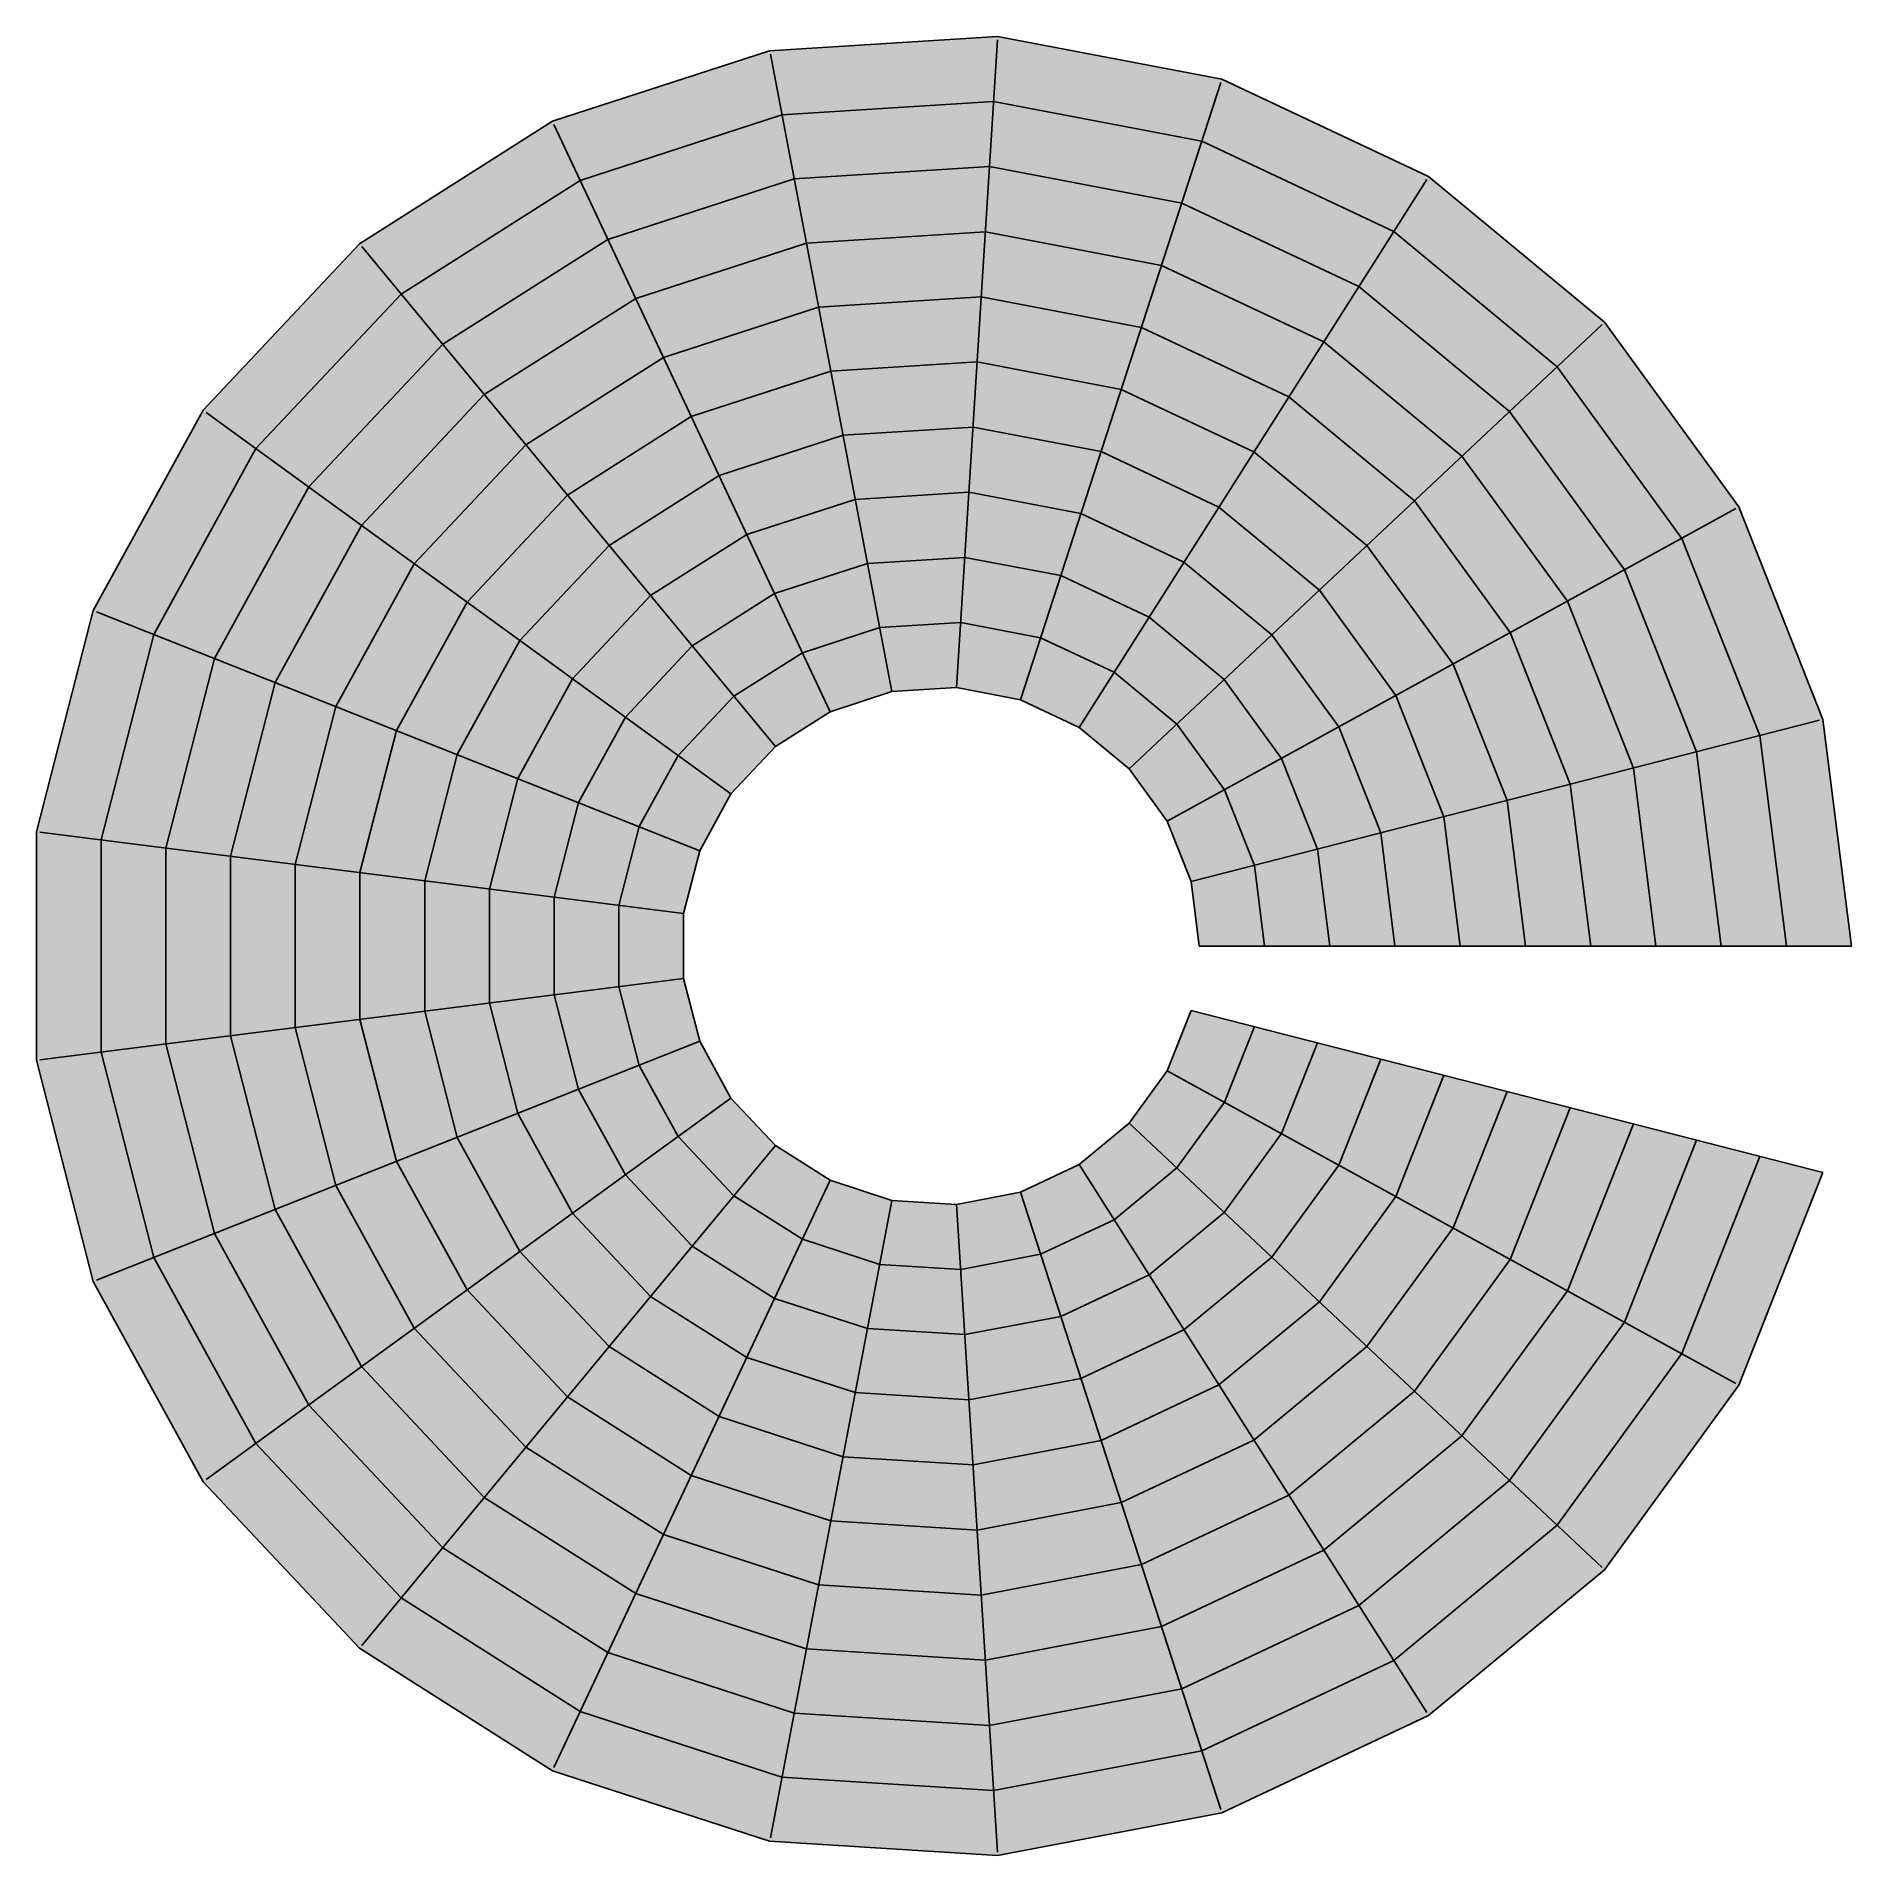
# Model space of a CAD drawing. Header units: inches. Extents: x -266 to 784, y -170 to 213.
# Drawn here: x 392.7 to 673.2, y -140.5 to 140.5 of the extents above; entities that cross this region are included whole.
import ezdxf

# ---------------------------------------------------------------- set-up
doc = ezdxf.new("R2010")
doc.units = ezdxf.units.IN
doc.header["$MEASUREMENT"] = 0
doc.layers.add('Lines', color=7, linetype='Continuous')
doc.layers.add('Shades', color=10, linetype='Continuous')

msp = doc.modelspace()

# ---------------------------------------------------------------- linework, layer by layer
at = {"layer": 'Lines', "color": 3}
for p, q in [((472.446955, 127.394987), (506.012158, 138.300954)), ((506.012158, 138.300954), (541.235052, 140.516964)), ((524.899144, 39.291496), (506.116408, 137.754451)), ((534.906018, 39.921067), (541.200118, 139.961704)), ((507.900856, 128.400008), (540.602149, 130.457374)), ((442.648468, 108.484324), (472.446955, 127.394987)), ((515.363222, 36.193095), (472.68384, 126.891579)), ((476.738581, 118.274798), (507.900856, 128.400008)), ((449.073364, 100.717947), (476.738581, 118.274798)), ((481.030208, 109.154609), (509.789555, 118.499063)), ((509.789555, 118.499063), (539.969245, 120.397785)), ((511.678254, 108.598117), (539.336342, 110.338195)), ((418.489046, 82.757192), (442.648468, 108.484324)), ((506.89743, 30.820549), (443.003103, 108.055643)), ((455.49826, 92.951569), (481.030208, 109.154609)), ((485.321835, 100.03442), (511.678254, 108.598117)), ((426.643512, 76.832617), (449.073364, 100.717947)), ((461.923157, 85.185192), (485.321835, 100.03442)), ((489.613462, 90.91423), (513.566952, 98.697171)), ((513.566952, 98.697171), (538.703438, 100.278605)), ((434.797978, 70.908041), (455.49826, 92.951569)), ((468.348053, 77.418814), (489.613462, 90.91423)), ((515.455651, 88.796225), (538.070535, 90.219016)), ((493.905088, 81.794041), (515.455651, 88.796225)), ((442.952443, 64.983465), (461.923157, 85.185192)), ((401.486714, 51.830122), (418.489046, 82.757192)), ((500.033704, 23.511435), (418.939149, 82.430173)), ((474.772949, 69.652437), (493.905088, 81.794041)), ((498.196715, 72.673852), (517.344349, 78.895279)), ((517.344349, 78.895279), (537.437631, 80.159426)), ((410.858375, 48.119611), (426.643512, 76.832617)), ((451.106909, 59.058889), (468.348053, 77.418814)), ((420.230035, 44.4091), (434.797978, 70.908041)), ((481.197845, 61.886059), (498.196715, 72.673852)), ((459.261375, 53.134314), (474.772949, 69.652437)), ((502.488342, 63.553663), (519.233048, 68.994333)), ((519.233048, 68.994333), (536.804728, 70.099836)), ((429.601695, 40.698588), (442.952443, 64.983465)), ((467.415841, 47.209738), (481.197845, 61.886059)), ((487.622741, 54.119682), (502.488342, 63.553663)), ((438.973356, 36.988077), (451.106909, 59.058889)), ((506.779969, 54.433474), (521.121746, 59.093387)), ((521.121746, 59.093387), (536.171824, 60.040247)), ((475.570307, 41.285162), (487.622741, 54.119682)), ((494.047638, 46.353304), (506.779969, 54.433474)), ((448.345016, 33.277566), (459.261375, 53.134314)), ((511.071595, 45.313284), (523.010445, 49.192442)), ((523.010445, 49.192442), (535.538921, 49.980657)), ((457.716676, 29.567055), (467.415841, 47.209738)), ((483.724773, 35.360586), (494.047638, 46.353304)), ((500.472534, 38.586927), (511.071595, 45.313284)), ((467.088337, 25.856544), (475.570307, 41.285162)), ((491.879239, 29.436011), (500.472534, 38.586927)), ((476.459997, 22.146033), (483.724773, 35.360586)), ((485.831658, 18.435522), (491.879239, 29.436011))]:
    msp.add_line(p, q, dxfattribs=at)
at = {"layer": 'Lines', "color": 2}
for p, q in [((541.235052, 140.516964), (575.902454, 133.903776)), ((544.755075, 38.042251), (575.730529, 133.374648)), ((575.902454, 133.903776), (607.836082, 118.876921)), ((540.602149, 130.457374), (572.787716, 124.317623)), ((572.787716, 124.317623), (602.43522, 110.366539)), ((539.969245, 120.397785), (569.672978, 114.731471)), ((553.827464, 33.773101), (607.53797, 118.407173)), ((607.836082, 118.876921), (635.02943, 96.380592)), ((569.672978, 114.731471), (597.034358, 101.856157)), ((539.336342, 110.338195), (566.55824, 105.145319)), ((602.43522, 110.366539), (627.6818, 89.480719)), ((566.55824, 105.145319), (591.633497, 93.345775)), ((597.034358, 101.856157), (620.33417, 82.580846)), ((538.703438, 100.278605), (563.443502, 95.559166)), ((561.553132, 27.381862), (634.623862, 95.999739)), ((563.443502, 95.559166), (586.232635, 84.835393)), ((591.633497, 93.345775), (612.986541, 75.680973)), ((538.070535, 90.219016), (560.328764, 85.973014)), ((560.328764, 85.973014), (580.831773, 76.325011)), ((586.232635, 84.835393), (605.638911, 68.7811)), ((537.437631, 80.159426), (557.214026, 76.386861)), ((557.214026, 76.386861), (575.430911, 67.814629)), ((580.831773, 76.325011), (598.291281, 61.881227)), ((536.804728, 70.099836), (554.099289, 66.800709)), ((575.430911, 67.814629), (590.943651, 54.981354)), ((554.099289, 66.800709), (570.030049, 59.304247)), ((536.171824, 60.040247), (550.984551, 57.214556)), ((570.030049, 59.304247), (583.596022, 48.081481)), ((550.984551, 57.214556), (564.629187, 50.793865)), ((564.629187, 50.793865), (576.248392, 41.181608)), ((535.538921, 49.980657), (547.869813, 47.628404)), ((547.869813, 47.628404), (559.228326, 42.283483)), ((559.228326, 42.283483), (568.900762, 34.281735))]:
    msp.add_line(p, q, dxfattribs=at)
at = {"layer": 'Lines', "color": 1}
for p, q in [((635.02943, 96.380592), (655.773839, 67.828316)), ((627.6818, 89.480719), (646.94112, 62.972497)), ((620.33417, 82.580846), (638.108401, 58.116677)), ((612.986541, 75.680973), (629.275682, 53.260858)), ((567.446648, 19.27012), (655.286299, 67.560289)), ((605.638911, 68.7811), (620.442963, 48.405038)), ((655.773839, 67.828316), (668.765863, 35.014138)), ((598.291281, 61.881227), (611.610244, 43.549218)), ((646.94112, 62.972497), (659.003046, 32.507481)), ((638.108401, 58.116677), (649.24023, 30.000823)), ((590.943651, 54.981354), (602.777525, 38.693399)), ((629.275682, 53.260858), (639.477414, 27.494166)), ((583.596022, 48.081481), (593.944805, 33.837579)), ((620.442963, 48.405038), (629.714598, 24.987509)), ((611.610244, 43.549218), (619.951781, 22.480852)), ((576.248392, 41.181608), (585.112086, 28.981759)), ((602.777525, 38.693399), (610.188965, 19.974195)), ((568.900762, 34.281735), (576.279367, 24.12594)), ((571.1377, 9.947566), (668.226984, 34.875778)), ((593.944805, 33.837579), (600.426149, 17.467537)), ((668.765863, 35.014138), (673.189163, -0.000108)), ((659.003046, 32.507481), (663.109684, -0.0001)), ((585.112086, 28.981759), (590.663333, 14.96088)), ((649.24023, 30.000823), (653.030204, -0.000092)), ((639.477414, 27.494166), (642.950724, -0.000085)), ((576.279367, 24.12594), (580.900516, 12.454223)), ((629.714598, 24.987509), (632.871244, -0.000077)), ((610.188965, 19.974195), (612.712285, -0.000061)), ((619.951781, 22.480852), (622.791765, -0.000069)), ((600.426149, 17.467537), (602.632805, -0.000054)), ((590.663333, 14.96088), (592.553326, -0.000046)), ((580.900516, 12.454223), (582.473846, -0.000038)), ((572.394366, -0.000031), (673.189163, -0.000108))]:
    msp.add_line(p, q, dxfattribs=at)
at = {"layer": 'Lines', "color": 4}
for p, q in [((392.709792, 17.646374), (401.486714, 51.830122)), ((495.203318, 14.725011), (402.004003, 51.625312)), ((402.709791, 16.383073), (410.858375, 48.119611)), ((412.70979, 15.119771), (420.230035, 44.4091)), ((422.709789, 13.85647), (429.601695, 40.698588)), ((432.709788, 12.593168), (438.973356, 36.988077)), ((442.709787, 11.329867), (448.345016, 33.277566)), ((452.709786, 10.066565), (457.716676, 29.567055)), ((462.709785, 8.803264), (467.088337, 25.856544)), ((472.709784, 7.539963), (476.459997, 22.146033)), ((392.709765, -17.64616), (392.709792, 17.646374)), ((492.709782, 5.01336), (393.261762, 17.576643)), ((482.709783, 6.276661), (485.831658, 18.435522)), ((402.709766, -16.382874), (402.709791, 16.383073)), ((412.709767, -15.119588), (412.70979, 15.119771)), ((422.709768, -13.856302), (422.709789, 13.85647)), ((432.709769, -12.593016), (432.709788, 12.593168)), ((442.709769, -11.32973), (442.709787, 11.329867)), ((452.70977, -10.066444), (452.709786, 10.066565)), ((462.709771, -8.803157), (462.709785, 8.803264)), ((472.709772, -7.539871), (472.709784, 7.539963)), ((482.709773, -6.276585), (482.709783, 6.276661)), ((492.709774, -5.013299), (393.261736, -17.576431)), ((476.459963, -22.145947), (472.709772, -7.539871)), ((485.831629, -18.43545), (482.709773, -6.276585)), ((457.716631, -29.566941), (452.70977, -10.066444)), ((467.088297, -25.856444), (462.709771, -8.803157)), ((429.601633, -40.698431), (422.709768, -13.856302)), ((438.973299, -36.987934), (432.709769, -12.593016)), ((448.344965, -33.277438), (442.709769, -11.32973)), ((410.858301, -48.119425), (402.709766, -16.382874)), ((420.229967, -44.408928), (412.709767, -15.119588)), ((401.486635, -51.829922), (392.709765, -17.64616))]:
    msp.add_line(p, q, dxfattribs=at)
at = {"layer": 'Lines', "color": 6}
for p, q in [((571.137685, -9.947625), (668.765809, -35.014347)), ((580.900497, -12.454297), (576.27933, -24.126007)), ((590.66331, -14.960969), (585.112042, -28.98184)), ((567.446619, -19.270174), (655.286196, -67.560477)), ((600.426122, -17.467642), (593.944754, -33.837673)), ((610.188935, -19.974314), (602.777465, -38.693506)), ((619.951747, -22.480986), (611.610177, -43.549339)), ((576.27933, -24.126007), (568.90071, -34.281791)), ((629.714559, -24.987658), (620.442889, -48.405173)), ((561.55309, -27.381907), (634.623715, -95.999896)), ((639.477372, -27.49433), (629.2756, -53.261006)), ((585.112042, -28.98184), (576.248329, -41.181675)), ((649.240184, -30.001002), (638.108312, -58.116839)), ((659.002997, -32.507674), (646.941024, -62.972672)), ((553.827412, -33.773133), (607.537789, -118.407288)), ((568.90071, -34.281791), (559.228261, -42.283524)), ((593.944754, -33.837673), (583.595948, -48.081559)), ((668.765809, -35.014347), (655.773736, -67.828505)), ((544.755017, -38.04227), (575.730325, -133.374715)), ((602.777465, -38.693506), (590.943567, -54.981444)), ((534.905956, -39.921071), (541.199904, -139.961717)), ((576.248329, -41.181675), (564.62911, -50.793914)), ((559.228261, -42.283524), (547.86974, -47.628427)), ((611.610177, -43.549339), (598.291186, -61.881328)), ((547.86974, -47.628427), (535.538845, -49.980662)), ((583.595948, -48.081559), (570.029959, -59.304304)), ((620.442889, -48.405173), (605.638806, -68.781212)), ((564.62911, -50.793914), (550.984463, -57.214585)), ((629.2756, -53.261006), (612.986425, -75.681097)), ((590.943567, -54.981444), (575.430807, -67.814695)), ((550.984463, -57.214585), (536.171733, -60.040252)), ((638.108312, -58.116839), (620.334044, -82.580981)), ((570.029959, -59.304304), (554.099186, -66.800742)), ((598.291186, -61.881328), (580.831656, -76.325085)), ((646.941024, -62.972672), (627.681663, -89.480865)), ((554.099186, -66.800742), (536.804621, -70.099843)), ((575.430807, -67.814695), (557.21391, -76.386899)), ((605.638806, -68.781212), (586.232505, -84.835475)), ((655.773736, -67.828505), (635.029282, -96.380749)), ((612.986425, -75.681097), (591.633354, -93.345866)), ((557.21391, -76.386899), (537.437509, -80.159434)), ((580.831656, -76.325085), (560.328633, -85.973056)), ((620.334044, -82.580981), (597.034203, -101.856256)), ((560.328633, -85.973056), (538.070397, -90.219024)), ((586.232505, -84.835475), (563.443356, -95.559214)), ((627.681663, -89.480865), (602.435051, -110.366646)), ((591.633354, -93.345866), (566.558079, -105.145371)), ((563.443356, -95.559214), (538.703285, -100.278615)), ((635.029282, -96.380749), (607.8359, -118.877037)), ((597.034203, -101.856256), (569.672802, -114.731528)), ((566.558079, -105.145371), (539.336173, -110.338206)), ((602.435051, -110.366646), (572.787526, -124.317685)), ((569.672802, -114.731528), (539.969061, -120.397796)), ((607.8359, -118.877037), (575.902249, -133.903843)), ((572.787526, -124.317685), (540.601949, -130.457387)), ((575.902249, -133.903843), (541.234837, -140.516977))]:
    msp.add_line(p, q, dxfattribs=at)
at = {"layer": 'Lines', "color": 5}
for p, q in [((495.203295, -14.724954), (402.003924, -51.625113)), ((491.879194, -29.435949), (485.831629, -18.43545)), ((483.724719, -35.360512), (476.459963, -22.145947)), ((500.033668, -23.511385), (418.939023, -82.43)), ((475.570244, -41.285075), (467.088297, -25.856444)), ((506.897383, -30.82051), (443.002938, -108.055506)), ((467.415769, -47.209638), (457.716631, -29.566941)), ((500.472475, -38.586878), (491.879194, -29.435949)), ((459.261294, -53.134202), (448.344965, -33.277438)), ((515.363167, -36.193069), (472.683646, -126.891488)), ((494.047567, -46.353246), (483.724719, -35.360512)), ((451.106819, -59.058765), (438.973299, -36.987934)), ((511.071526, -45.313252), (500.472475, -38.586878)), ((524.899084, -39.291484), (506.116198, -137.754411)), ((442.952344, -64.983328), (429.601633, -40.698431)), ((487.622659, -54.119613), (475.570244, -41.285075)), ((434.797869, -70.907892), (420.229967, -44.408928)), ((481.197751, -61.885981), (467.415769, -47.209638)), ((506.779885, -54.433434), (494.047567, -46.353246)), ((523.01037, -49.192427), (511.071526, -45.313252)), ((426.643394, -76.832455), (410.858301, -48.119425)), ((535.538845, -49.980662), (523.01037, -49.192427)), ((418.488919, -82.757018), (401.486635, -51.829922)), ((474.772842, -69.652349), (459.261294, -53.134202)), ((502.488245, -63.553617), (487.622659, -54.119613)), ((521.121656, -59.09337), (506.779885, -54.433434)), ((468.347934, -77.418716), (451.106819, -59.058765)), ((536.171733, -60.040252), (521.121656, -59.09337)), ((498.196604, -72.6738), (481.197751, -61.885981)), ((519.232942, -68.994313), (502.488245, -63.553617)), ((461.923026, -85.185084), (442.952344, -64.983328)), ((493.904963, -81.793982), (474.772842, -69.652349)), ((536.804621, -70.099843), (519.232942, -68.994313)), ((455.498118, -92.951452), (434.797869, -70.907892)), ((517.344229, -78.895256), (498.196604, -72.6738)), ((449.07321, -100.717819), (426.643394, -76.832455)), ((489.613323, -90.914165), (468.347934, -77.418716)), ((537.437509, -80.159434), (517.344229, -78.895256)), ((442.648302, -108.484187), (418.488919, -82.757018)), ((515.455515, -88.796199), (493.904963, -81.793982)), ((485.321682, -100.034347), (461.923026, -85.185084)), ((538.070397, -90.219024), (515.455515, -88.796199)), ((513.566801, -98.697142), (489.613323, -90.914165)), ((481.030041, -109.15453), (455.498118, -92.951452)), ((476.738401, -118.274713), (449.07321, -100.717819)), ((511.678087, -108.598085), (485.321682, -100.034347)), ((538.703285, -100.278615), (513.566801, -98.697142)), ((472.44676, -127.394895), (442.648302, -108.484187)), ((509.789374, -118.499028), (481.030041, -109.15453)), ((539.336173, -110.338206), (511.678087, -108.598085)), ((507.90066, -128.399971), (476.738401, -118.274713)), ((539.969061, -120.397796), (509.789374, -118.499028)), ((506.011946, -138.300914), (472.44676, -127.394895)), ((540.601949, -130.457387), (507.90066, -128.399971)), ((541.234837, -140.516977), (506.011946, -138.300914))]:
    msp.add_line(p, q, dxfattribs=at)
at = {"layer": 'Lines', "color": 3}
msp.add_lwpolyline([(495.203318, 14.725011), (500.033704, 23.511435), (506.89743, 30.820549), (515.363222, 36.193095), (524.899144, 39.291496), (534.906018, 39.921067)], dxfattribs=at)
at = {"layer": 'Lines', "color": 2}
msp.add_lwpolyline([(534.906018, 39.921067), (544.755075, 38.042251), (553.827464, 33.773101), (561.553132, 27.381862)], dxfattribs=at)
at = {"layer": 'Lines', "color": 1}
msp.add_lwpolyline([(561.553132, 27.381862), (567.446648, 19.27012), (571.1377, 9.947566), (572.394366, -0.000031)], dxfattribs=at)
at = {"layer": 'Lines', "color": 4}
msp.add_lwpolyline([(495.203295, -14.724954), (492.709774, -5.013299), (492.709782, 5.01336), (495.203318, 14.725011)], dxfattribs=at)
at = {"layer": 'Lines', "color": 6}
msp.add_lwpolyline([(571.137685, -9.947625), (567.446619, -19.270174), (561.55309, -27.381907), (553.827412, -33.773133), (544.755017, -38.04227), (534.905956, -39.921071)], dxfattribs=at)
at = {"layer": 'Lines', "color": 5}
msp.add_lwpolyline([(534.905956, -39.921071), (524.899084, -39.291484), (515.363167, -36.193069), (506.897383, -30.82051), (500.033668, -23.511385), (495.203295, -14.724954)], dxfattribs=at)
at = {"layer": 'Shades', "color": 89}
msp.add_solid([(507.900856, 128.400008), (506.012158, 138.300954), (476.738581, 118.274798), (472.446955, 127.394987)], dxfattribs=at)
at = {"layer": 'Shades', "color": 79}
msp.add_solid([(540.602149, 130.457374), (541.235052, 140.516964), (507.900856, 128.400008), (506.012158, 138.300954)], dxfattribs=at)
at = {"layer": 'Shades', "color": 69}
msp.add_solid([(572.787716, 124.317623), (575.902454, 133.903776), (540.602149, 130.457374), (541.235052, 140.516964)], dxfattribs=at)
at = {"layer": 'Shades', "color": 59}
msp.add_solid([(602.43522, 110.366539), (607.836082, 118.876921), (572.787716, 124.317623), (575.902454, 133.903776)], dxfattribs=at)
at = {"layer": 'Shades', "color": 77}
msp.add_solid([(539.969245, 120.397785), (540.602149, 130.457374), (509.789555, 118.499063), (507.900856, 128.400008)], dxfattribs=at)
at = {"layer": 'Shades', "color": 67}
msp.add_solid([(569.672978, 114.731471), (572.787716, 124.317623), (539.969245, 120.397785), (540.602149, 130.457374)], dxfattribs=at)
at = {"layer": 'Shades', "color": 99}
msp.add_solid([(476.738581, 118.274798), (472.446955, 127.394987), (449.073364, 100.717947), (442.648468, 108.484324)], dxfattribs=at)
at = {"layer": 'Shades', "color": 87}
msp.add_solid([(509.789555, 118.499063), (507.900856, 128.400008), (481.030208, 109.154609), (476.738581, 118.274798)], dxfattribs=at)
at = {"layer": 'Shades', "color": 57}
msp.add_solid([(597.034358, 101.856157), (602.43522, 110.366539), (569.672978, 114.731471), (572.787716, 124.317623)], dxfattribs=at)
at = {"layer": 'Shades', "color": 97}
msp.add_solid([(481.030208, 109.154609), (476.738581, 118.274798), (455.49826, 92.951569), (449.073364, 100.717947)], dxfattribs=at)
at = {"layer": 'Shades', "color": 85}
msp.add_solid([(511.678254, 108.598117), (509.789555, 118.499063), (485.321835, 100.03442), (481.030208, 109.154609)], dxfattribs=at)
at = {"layer": 'Shades', "color": 75}
msp.add_solid([(539.336342, 110.338195), (539.969245, 120.397785), (511.678254, 108.598117), (509.789555, 118.499063)], dxfattribs=at)
at = {"layer": 'Shades', "color": 65}
msp.add_solid([(566.55824, 105.145319), (569.672978, 114.731471), (539.336342, 110.338195), (539.969245, 120.397785)], dxfattribs=at)
at = {"layer": 'Shades', "color": 49}
msp.add_solid([(627.6818, 89.480719), (635.02943, 96.380592), (602.43522, 110.366539), (607.836082, 118.876921)], dxfattribs=at)
at = {"layer": 'Shades', "color": 55}
msp.add_solid([(591.633497, 93.345775), (597.034358, 101.856157), (566.55824, 105.145319), (569.672978, 114.731471)], dxfattribs=at)
at = {"layer": 'Shades', "color": 73}
msp.add_solid([(538.703438, 100.278605), (539.336342, 110.338195), (513.566952, 98.697171), (511.678254, 108.598117)], dxfattribs=at)
at = {"layer": 'Shades', "color": 63}
msp.add_solid([(563.443502, 95.559166), (566.55824, 105.145319), (538.703438, 100.278605), (539.336342, 110.338195)], dxfattribs=at)
at = {"layer": 'Shades', "color": 47}
msp.add_solid([(620.33417, 82.580846), (627.6818, 89.480719), (597.034358, 101.856157), (602.43522, 110.366539)], dxfattribs=at)
at = {"layer": 'Shades', "color": 109}
msp.add_solid([(449.073364, 100.717947), (442.648468, 108.484324), (426.643512, 76.832617), (418.489046, 82.757192)], dxfattribs=at)
at = {"layer": 'Shades', "color": 95}
msp.add_solid([(485.321835, 100.03442), (481.030208, 109.154609), (461.923157, 85.185192), (455.49826, 92.951569)], dxfattribs=at)
at = {"layer": 'Shades', "color": 83}
msp.add_solid([(513.566952, 98.697171), (511.678254, 108.598117), (489.613462, 90.91423), (485.321835, 100.03442)], dxfattribs=at)
at = {"layer": 'Shades', "color": 53}
msp.add_solid([(586.232635, 84.835393), (591.633497, 93.345775), (563.443502, 95.559166), (566.55824, 105.145319)], dxfattribs=at)
at = {"layer": 'Shades', "color": 45}
msp.add_solid([(612.986541, 75.680973), (620.33417, 82.580846), (591.633497, 93.345775), (597.034358, 101.856157)], dxfattribs=at)
at = {"layer": 'Shades', "color": 107}
msp.add_solid([(455.49826, 92.951569), (449.073364, 100.717947), (434.797978, 70.908041), (426.643512, 76.832617)], dxfattribs=at)
at = {"layer": 'Shades', "color": 93}
msp.add_solid([(489.613462, 90.91423), (485.321835, 100.03442), (468.348053, 77.418814), (461.923157, 85.185192)], dxfattribs=at)
at = {"layer": 'Shades', "color": 81}
msp.add_solid([(515.455651, 88.796225), (513.566952, 98.697171), (493.905088, 81.794041), (489.613462, 90.91423)], dxfattribs=at)
at = {"layer": 'Shades', "color": 71}
msp.add_solid([(538.070535, 90.219016), (538.703438, 100.278605), (515.455651, 88.796225), (513.566952, 98.697171)], dxfattribs=at)
at = {"layer": 'Shades', "color": 61}
msp.add_solid([(560.328764, 85.973014), (563.443502, 95.559166), (538.070535, 90.219016), (538.703438, 100.278605)], dxfattribs=at)
at = {"layer": 'Shades', "color": 51}
msp.add_solid([(580.831773, 76.325011), (586.232635, 84.835393), (560.328764, 85.973014), (563.443502, 95.559166)], dxfattribs=at)
at = {"layer": 'Shades', "color": 39}
msp.add_solid([(646.94112, 62.972497), (655.773839, 67.828316), (627.6818, 89.480719), (635.02943, 96.380592)], dxfattribs=at)
at = {"layer": 'Shades', "color": 105}
msp.add_solid([(461.923157, 85.185192), (455.49826, 92.951569), (442.952443, 64.983465), (434.797978, 70.908041)], dxfattribs=at)
at = {"layer": 'Shades', "color": 43}
msp.add_solid([(605.638911, 68.7811), (612.986541, 75.680973), (586.232635, 84.835393), (591.633497, 93.345775)], dxfattribs=at)
at = {"layer": 'Shades', "color": 91}
msp.add_solid([(493.905088, 81.794041), (489.613462, 90.91423), (474.772949, 69.652437), (468.348053, 77.418814)], dxfattribs=at)
at = {"layer": 'Shades', "color": 70}
msp.add_solid([(537.437631, 80.159426), (538.070535, 90.219016), (517.344349, 78.895279), (515.455651, 88.796225)], dxfattribs=at)
at = {"layer": 'Shades', "color": 60}
msp.add_solid([(557.214026, 76.386861), (560.328764, 85.973014), (537.437631, 80.159426), (538.070535, 90.219016)], dxfattribs=at)
at = {"layer": 'Shades', "color": 80}
msp.add_solid([(517.344349, 78.895279), (515.455651, 88.796225), (498.196715, 72.673852), (493.905088, 81.794041)], dxfattribs=at)
at = {"layer": 'Shades', "color": 37}
msp.add_solid([(638.108401, 58.116677), (646.94112, 62.972497), (620.33417, 82.580846), (627.6818, 89.480719)], dxfattribs=at)
at = {"layer": 'Shades', "color": 103}
msp.add_solid([(468.348053, 77.418814), (461.923157, 85.185192), (451.106909, 59.058889), (442.952443, 64.983465)], dxfattribs=at)
at = {"layer": 'Shades', "color": 50}
msp.add_solid([(575.430911, 67.814629), (580.831773, 76.325011), (557.214026, 76.386861), (560.328764, 85.973014)], dxfattribs=at)
at = {"layer": 'Shades', "color": 41}
msp.add_solid([(598.291281, 61.881227), (605.638911, 68.7811), (580.831773, 76.325011), (586.232635, 84.835393)], dxfattribs=at)
at = {"layer": 'Shades', "color": 119}
msp.add_solid([(426.643512, 76.832617), (418.489046, 82.757192), (410.858375, 48.119611), (401.486714, 51.830122)], dxfattribs=at)
at = {"layer": 'Shades', "color": 90}
msp.add_solid([(498.196715, 72.673852), (493.905088, 81.794041), (481.197845, 61.886059), (474.772949, 69.652437)], dxfattribs=at)
at = {"layer": 'Shades', "color": 35}
msp.add_solid([(629.275682, 53.260858), (638.108401, 58.116677), (612.986541, 75.680973), (620.33417, 82.580846)], dxfattribs=at)
at = {"layer": 'Shades', "color": 82}
msp.add_solid([(519.233048, 68.994333), (517.344349, 78.895279), (502.488342, 63.553663), (498.196715, 72.673852)], dxfattribs=at)
at = {"layer": 'Shades', "color": 72}
msp.add_solid([(536.804728, 70.099836), (537.437631, 80.159426), (519.233048, 68.994333), (517.344349, 78.895279)], dxfattribs=at)
at = {"layer": 'Shades', "color": 62}
msp.add_solid([(554.099289, 66.800709), (557.214026, 76.386861), (536.804728, 70.099836), (537.437631, 80.159426)], dxfattribs=at)
at = {"layer": 'Shades', "color": 117}
msp.add_solid([(434.797978, 70.908041), (426.643512, 76.832617), (420.230035, 44.4091), (410.858375, 48.119611)], dxfattribs=at)
at = {"layer": 'Shades', "color": 101}
msp.add_solid([(474.772949, 69.652437), (468.348053, 77.418814), (459.261375, 53.134314), (451.106909, 59.058889)], dxfattribs=at)
at = {"layer": 'Shades', "color": 52}
msp.add_solid([(570.030049, 59.304247), (575.430911, 67.814629), (554.099289, 66.800709), (557.214026, 76.386861)], dxfattribs=at)
at = {"layer": 'Shades', "color": 40}
msp.add_solid([(590.943651, 54.981354), (598.291281, 61.881227), (575.430911, 67.814629), (580.831773, 76.325011)], dxfattribs=at)
at = {"layer": 'Shades', "color": 33}
msp.add_solid([(620.442963, 48.405038), (629.275682, 53.260858), (605.638911, 68.7811), (612.986541, 75.680973)], dxfattribs=at)
at = {"layer": 'Shades', "color": 115}
msp.add_solid([(442.952443, 64.983465), (434.797978, 70.908041), (429.601695, 40.698588), (420.230035, 44.4091)], dxfattribs=at)
at = {"layer": 'Shades', "color": 92}
msp.add_solid([(502.488342, 63.553663), (498.196715, 72.673852), (487.622741, 54.119682), (481.197845, 61.886059)], dxfattribs=at)
at = {"layer": 'Shades', "color": 100}
msp.add_solid([(481.197845, 61.886059), (474.772949, 69.652437), (467.415841, 47.209738), (459.261375, 53.134314)], dxfattribs=at)
at = {"layer": 'Shades', "color": 84}
msp.add_solid([(521.121746, 59.093387), (519.233048, 68.994333), (506.779969, 54.433474), (502.488342, 63.553663)], dxfattribs=at)
at = {"layer": 'Shades', "color": 74}
msp.add_solid([(536.171824, 60.040247), (536.804728, 70.099836), (521.121746, 59.093387), (519.233048, 68.994333)], dxfattribs=at)
at = {"layer": 'Shades', "color": 64}
msp.add_solid([(550.984551, 57.214556), (554.099289, 66.800709), (536.171824, 60.040247), (536.804728, 70.099836)], dxfattribs=at)
at = {"layer": 'Shades', "color": 42}
msp.add_solid([(583.596022, 48.081481), (590.943651, 54.981354), (570.030049, 59.304247), (575.430911, 67.814629)], dxfattribs=at)
at = {"layer": 'Shades', "color": 31}
msp.add_solid([(611.610244, 43.549218), (620.442963, 48.405038), (598.291281, 61.881227), (605.638911, 68.7811)], dxfattribs=at)
at = {"layer": 'Shades', "color": 29}
msp.add_solid([(659.003046, 32.507481), (668.765863, 35.014138), (646.94112, 62.972497), (655.773839, 67.828316)], dxfattribs=at)
at = {"layer": 'Shades', "color": 113}
msp.add_solid([(451.106909, 59.058889), (442.952443, 64.983465), (438.973356, 36.988077), (429.601695, 40.698588)], dxfattribs=at)
at = {"layer": 'Shades', "color": 54}
msp.add_solid([(564.629187, 50.793865), (570.030049, 59.304247), (550.984551, 57.214556), (554.099289, 66.800709)], dxfattribs=at)
at = {"layer": 'Shades', "color": 102}
msp.add_solid([(487.622741, 54.119682), (481.197845, 61.886059), (475.570307, 41.285162), (467.415841, 47.209738)], dxfattribs=at)
at = {"layer": 'Shades', "color": 94}
msp.add_solid([(506.779969, 54.433474), (502.488342, 63.553663), (494.047638, 46.353304), (487.622741, 54.119682)], dxfattribs=at)
at = {"layer": 'Shades', "color": 30}
msp.add_solid([(602.777525, 38.693399), (611.610244, 43.549218), (590.943651, 54.981354), (598.291281, 61.881227)], dxfattribs=at)
at = {"layer": 'Shades', "color": 27}
msp.add_solid([(649.24023, 30.000823), (659.003046, 32.507481), (638.108401, 58.116677), (646.94112, 62.972497)], dxfattribs=at)
at = {"layer": 'Shades', "color": 111}
msp.add_solid([(459.261375, 53.134314), (451.106909, 59.058889), (448.345016, 33.277566), (438.973356, 36.988077)], dxfattribs=at)
at = {"layer": 'Shades', "color": 86}
msp.add_solid([(523.010445, 49.192442), (521.121746, 59.093387), (511.071595, 45.313284), (506.779969, 54.433474)], dxfattribs=at)
at = {"layer": 'Shades', "color": 76}
msp.add_solid([(535.538921, 49.980657), (536.171824, 60.040247), (523.010445, 49.192442), (521.121746, 59.093387)], dxfattribs=at)
at = {"layer": 'Shades', "color": 66}
msp.add_solid([(547.869813, 47.628404), (550.984551, 57.214556), (535.538921, 49.980657), (536.171824, 60.040247)], dxfattribs=at)
at = {"layer": 'Shades', "color": 44}
msp.add_solid([(576.248392, 41.181608), (583.596022, 48.081481), (564.629187, 50.793865), (570.030049, 59.304247)], dxfattribs=at)
at = {"layer": 'Shades', "color": 56}
msp.add_solid([(559.228326, 42.283483), (564.629187, 50.793865), (547.869813, 47.628404), (550.984551, 57.214556)], dxfattribs=at)
at = {"layer": 'Shades', "color": 25}
msp.add_solid([(639.477414, 27.494166), (649.24023, 30.000823), (629.275682, 53.260858), (638.108401, 58.116677)], dxfattribs=at)
at = {"layer": 'Shades', "color": 104}
msp.add_solid([(494.047638, 46.353304), (487.622741, 54.119682), (483.724773, 35.360586), (475.570307, 41.285162)], dxfattribs=at)
at = {"layer": 'Shades', "color": 96}
msp.add_solid([(511.071595, 45.313284), (506.779969, 54.433474), (500.472534, 38.586927), (494.047638, 46.353304)], dxfattribs=at)
at = {"layer": 'Shades', "color": 32}
msp.add_solid([(593.944805, 33.837579), (602.777525, 38.693399), (583.596022, 48.081481), (590.943651, 54.981354)], dxfattribs=at)
at = {"layer": 'Shades', "color": 129}
msp.add_solid([(410.858375, 48.119611), (401.486714, 51.830122), (402.709791, 16.383073), (392.709792, 17.646374)], dxfattribs=at)
at = {"layer": 'Shades', "color": 110}
msp.add_solid([(467.415841, 47.209738), (459.261375, 53.134314), (457.716676, 29.567055), (448.345016, 33.277566)], dxfattribs=at)
at = {"layer": 'Shades', "color": 46}
msp.add_solid([(568.900762, 34.281735), (576.248392, 41.181608), (559.228326, 42.283483), (564.629187, 50.793865)], dxfattribs=at)
at = {"layer": 'Shades', "color": 23}
msp.add_solid([(629.714598, 24.987509), (639.477414, 27.494166), (620.442963, 48.405038), (629.275682, 53.260858)], dxfattribs=at)
at = {"layer": 'Shades', "color": 127}
msp.add_solid([(420.230035, 44.4091), (410.858375, 48.119611), (412.70979, 15.119771), (402.709791, 16.383073)], dxfattribs=at)
at = {"layer": 'Shades', "color": 88}
msp.add_solid([(524.899144, 39.291496), (523.010445, 49.192442), (515.363222, 36.193095), (511.071595, 45.313284)], dxfattribs=at)
at = {"layer": 'Shades', "color": 78}
msp.add_solid([(534.906018, 39.921067), (535.538921, 49.980657), (524.899144, 39.291496), (523.010445, 49.192442)], dxfattribs=at)
at = {"layer": 'Shades', "color": 68}
msp.add_solid([(544.755075, 38.042251), (547.869813, 47.628404), (534.906018, 39.921067), (535.538921, 49.980657)], dxfattribs=at)
at = {"layer": 'Shades', "color": 34}
msp.add_solid([(585.112086, 28.981759), (593.944805, 33.837579), (576.248392, 41.181608), (583.596022, 48.081481)], dxfattribs=at)
at = {"layer": 'Shades', "color": 21}
msp.add_solid([(619.951781, 22.480852), (629.714598, 24.987509), (611.610244, 43.549218), (620.442963, 48.405038)], dxfattribs=at)
at = {"layer": 'Shades', "color": 112}
msp.add_solid([(475.570307, 41.285162), (467.415841, 47.209738), (467.088337, 25.856544), (457.716676, 29.567055)], dxfattribs=at)
at = {"layer": 'Shades', "color": 106}
msp.add_solid([(500.472534, 38.586927), (494.047638, 46.353304), (491.879239, 29.436011), (483.724773, 35.360586)], dxfattribs=at)
at = {"layer": 'Shades', "color": 98}
msp.add_solid([(515.363222, 36.193095), (511.071595, 45.313284), (506.89743, 30.820549), (500.472534, 38.586927)], dxfattribs=at)
at = {"layer": 'Shades', "color": 58}
msp.add_solid([(553.827464, 33.773101), (559.228326, 42.283483), (544.755075, 38.042251), (547.869813, 47.628404)], dxfattribs=at)
at = {"layer": 'Shades', "color": 125}
msp.add_solid([(429.601695, 40.698588), (420.230035, 44.4091), (422.709789, 13.85647), (412.70979, 15.119771)], dxfattribs=at)
at = {"layer": 'Shades', "color": 48}
msp.add_solid([(561.553132, 27.381862), (568.900762, 34.281735), (553.827464, 33.773101), (559.228326, 42.283483)], dxfattribs=at)
at = {"layer": 'Shades', "color": 20}
msp.add_solid([(610.188965, 19.974195), (619.951781, 22.480852), (602.777525, 38.693399), (611.610244, 43.549218)], dxfattribs=at)
at = {"layer": 'Shades', "color": 123}
msp.add_solid([(438.973356, 36.988077), (429.601695, 40.698588), (432.709788, 12.593168), (422.709789, 13.85647)], dxfattribs=at)
at = {"layer": 'Shades', "color": 114}
msp.add_solid([(483.724773, 35.360586), (475.570307, 41.285162), (476.459997, 22.146033), (467.088337, 25.856544)], dxfattribs=at)
at = {"layer": 'Shades', "color": 36}
msp.add_solid([(576.279367, 24.12594), (585.112086, 28.981759), (568.900762, 34.281735), (576.248392, 41.181608)], dxfattribs=at)
at = {"layer": 'Shades', "color": 121}
msp.add_solid([(448.345016, 33.277566), (438.973356, 36.988077), (442.709787, 11.329867), (432.709788, 12.593168)], dxfattribs=at)
at = {"layer": 'Shades', "color": 108}
msp.add_solid([(506.89743, 30.820549), (500.472534, 38.586927), (500.033704, 23.511435), (491.879239, 29.436011)], dxfattribs=at)
at = {"layer": 'Shades', "color": 22}
msp.add_solid([(600.426149, 17.467537), (610.188965, 19.974195), (593.944805, 33.837579), (602.777525, 38.693399)], dxfattribs=at)
at = {"layer": 'Shades', "color": 116}
msp.add_solid([(491.879239, 29.436011), (483.724773, 35.360586), (485.831658, 18.435522), (476.459997, 22.146033)], dxfattribs=at)
at = {"layer": 'Shades', "color": 38}
msp.add_solid([(567.446648, 19.27012), (576.279367, 24.12594), (561.553132, 27.381862), (568.900762, 34.281735)], dxfattribs=at)
at = {"layer": 'Shades', "color": 24}
msp.add_solid([(590.663333, 14.96088), (600.426149, 17.467537), (585.112086, 28.981759), (593.944805, 33.837579)], dxfattribs=at)
at = {"layer": 'Shades', "color": 19}
msp.add_solid([(663.109684, -0.0001), (673.189163, -0.000108), (659.003046, 32.507481), (668.765863, 35.014138)], dxfattribs=at)
at = {"layer": 'Shades', "color": 120}
msp.add_solid([(457.716676, 29.567055), (448.345016, 33.277566), (452.709786, 10.066565), (442.709787, 11.329867)], dxfattribs=at)
at = {"layer": 'Shades', "color": 17}
msp.add_solid([(653.030204, -0.000092), (663.109684, -0.0001), (649.24023, 30.000823), (659.003046, 32.507481)], dxfattribs=at)
at = {"layer": 'Shades', "color": 122}
msp.add_solid([(467.088337, 25.856544), (457.716676, 29.567055), (462.709785, 8.803264), (452.709786, 10.066565)], dxfattribs=at)
at = {"layer": 'Shades', "color": 118}
msp.add_solid([(500.033704, 23.511435), (491.879239, 29.436011), (495.203318, 14.725011), (485.831658, 18.435522)], dxfattribs=at)
at = {"layer": 'Shades', "color": 26}
msp.add_solid([(580.900516, 12.454223), (590.663333, 14.96088), (576.279367, 24.12594), (585.112086, 28.981759)], dxfattribs=at)
at = {"layer": 'Shades', "color": 15}
msp.add_solid([(642.950724, -0.000085), (653.030204, -0.000092), (639.477414, 27.494166), (649.24023, 30.000823)], dxfattribs=at)
at = {"layer": 'Shades', "color": 124}
msp.add_solid([(476.459997, 22.146033), (467.088337, 25.856544), (472.709784, 7.539963), (462.709785, 8.803264)], dxfattribs=at)
at = {"layer": 'Shades', "color": 13}
msp.add_solid([(632.871244, -0.000077), (642.950724, -0.000085), (629.714598, 24.987509), (639.477414, 27.494166)], dxfattribs=at)
at = {"layer": 'Shades', "color": 28}
msp.add_solid([(571.1377, 9.947566), (580.900516, 12.454223), (567.446648, 19.27012), (576.279367, 24.12594)], dxfattribs=at)
at = {"layer": 'Shades', "color": 11}
msp.add_solid([(622.791765, -0.000069), (632.871244, -0.000077), (619.951781, 22.480852), (629.714598, 24.987509)], dxfattribs=at)
at = {"layer": 'Shades', "color": 126}
msp.add_solid([(485.831658, 18.435522), (476.459997, 22.146033), (482.709783, 6.276661), (472.709784, 7.539963)], dxfattribs=at)
at = {"layer": 'Shades', "color": 12}
msp.add_solid([(602.632805, -0.000054), (612.712285, -0.000061), (600.426149, 17.467537), (610.188965, 19.974195)], dxfattribs=at)
at = {"layer": 'Shades'}
msp.add_solid([(612.712285, -0.000061), (622.791765, -0.000069), (610.188965, 19.974195), (619.951781, 22.480852)], dxfattribs=at)
at = {"layer": 'Shades', "color": 139}
msp.add_solid([(402.709791, 16.383073), (392.709792, 17.646374), (402.709766, -16.382874), (392.709765, -17.64616)], dxfattribs=at)
at = {"layer": 'Shades', "color": 128}
msp.add_solid([(495.203318, 14.725011), (485.831658, 18.435522), (492.709782, 5.01336), (482.709783, 6.276661)], dxfattribs=at)
at = {"layer": 'Shades', "color": 14}
msp.add_solid([(592.553326, -0.000046), (602.632805, -0.000054), (590.663333, 14.96088), (600.426149, 17.467537)], dxfattribs=at)
at = {"layer": 'Shades', "color": 137}
msp.add_solid([(412.70979, 15.119771), (402.709791, 16.383073), (412.709767, -15.119588), (402.709766, -16.382874)], dxfattribs=at)
at = {"layer": 'Shades', "color": 135}
msp.add_solid([(422.709789, 13.85647), (412.70979, 15.119771), (422.709768, -13.856302), (412.709767, -15.119588)], dxfattribs=at)
at = {"layer": 'Shades', "color": 16}
msp.add_solid([(582.473846, -0.000038), (592.553326, -0.000046), (580.900516, 12.454223), (590.663333, 14.96088)], dxfattribs=at)
at = {"layer": 'Shades', "color": 133}
msp.add_solid([(432.709788, 12.593168), (422.709789, 13.85647), (432.709769, -12.593016), (422.709768, -13.856302)], dxfattribs=at)
at = {"layer": 'Shades', "color": 131}
msp.add_solid([(442.709787, 11.329867), (432.709788, 12.593168), (442.709769, -11.32973), (432.709769, -12.593016)], dxfattribs=at)
at = {"layer": 'Shades', "color": 130}
msp.add_solid([(452.709786, 10.066565), (442.709787, 11.329867), (452.70977, -10.066444), (442.709769, -11.32973)], dxfattribs=at)
at = {"layer": 'Shades', "color": 18}
msp.add_solid([(572.394366, -0.000031), (582.473846, -0.000038), (571.1377, 9.947566), (580.900516, 12.454223)], dxfattribs=at)
at = {"layer": 'Shades', "color": 132}
msp.add_solid([(462.709785, 8.803264), (452.709786, 10.066565), (462.709771, -8.803157), (452.70977, -10.066444)], dxfattribs=at)
at = {"layer": 'Shades', "color": 134}
msp.add_solid([(472.709784, 7.539963), (462.709785, 8.803264), (472.709772, -7.539871), (462.709771, -8.803157)], dxfattribs=at)
at = {"layer": 'Shades', "color": 136}
msp.add_solid([(482.709783, 6.276661), (472.709784, 7.539963), (482.709773, -6.276585), (472.709772, -7.539871)], dxfattribs=at)
at = {"layer": 'Shades', "color": 138}
msp.add_solid([(492.709782, 5.01336), (482.709783, 6.276661), (492.709774, -5.013299), (482.709773, -6.276585)], dxfattribs=at)
at = {"layer": 'Shades', "color": 148}
msp.add_solid([(492.709774, -5.013299), (482.709773, -6.276585), (495.203295, -14.724954), (485.831629, -18.43545)], dxfattribs=at)
at = {"layer": 'Shades', "color": 144}
msp.add_solid([(472.709772, -7.539871), (462.709771, -8.803157), (476.459963, -22.145947), (467.088297, -25.856444)], dxfattribs=at)
at = {"layer": 'Shades', "color": 146}
msp.add_solid([(482.709773, -6.276585), (472.709772, -7.539871), (485.831629, -18.43545), (476.459963, -22.145947)], dxfattribs=at)
at = {"layer": 'Shades', "color": 140}
msp.add_solid([(452.70977, -10.066444), (442.709769, -11.32973), (457.716631, -29.566941), (448.344965, -33.277438)], dxfattribs=at)
at = {"layer": 'Shades', "color": 142}
msp.add_solid([(462.709771, -8.803157), (452.70977, -10.066444), (467.088297, -25.856444), (457.716631, -29.566941)], dxfattribs=at)
at = {"layer": 'Shades', "color": 248}
msp.add_solid([(567.446619, -19.270174), (576.27933, -24.126007), (571.137685, -9.947625), (580.900497, -12.454297)], dxfattribs=at)
at = {"layer": 'Shades', "color": 145}
msp.add_solid([(422.709768, -13.856302), (412.709767, -15.119588), (429.601633, -40.698431), (420.229967, -44.408928)], dxfattribs=at)
at = {"layer": 'Shades', "color": 143}
msp.add_solid([(432.709769, -12.593016), (422.709768, -13.856302), (438.973299, -36.987934), (429.601633, -40.698431)], dxfattribs=at)
at = {"layer": 'Shades', "color": 141}
msp.add_solid([(442.709769, -11.32973), (432.709769, -12.593016), (448.344965, -33.277438), (438.973299, -36.987934)], dxfattribs=at)
at = {"layer": 'Shades', "color": 246}
msp.add_solid([(576.27933, -24.126007), (585.112042, -28.98184), (580.900497, -12.454297), (590.66331, -14.960969)], dxfattribs=at)
at = {"layer": 'Shades', "color": 149}
msp.add_solid([(402.709766, -16.382874), (392.709765, -17.64616), (410.858301, -48.119425), (401.486635, -51.829922)], dxfattribs=at)
at = {"layer": 'Shades', "color": 147}
msp.add_solid([(412.709767, -15.119588), (402.709766, -16.382874), (420.229967, -44.408928), (410.858301, -48.119425)], dxfattribs=at)
at = {"layer": 'Shades', "color": 158}
msp.add_solid([(495.203295, -14.724954), (485.831629, -18.43545), (500.033668, -23.511385), (491.879194, -29.435949)], dxfattribs=at)
at = {"layer": 'Shades', "color": 244}
msp.add_solid([(585.112042, -28.98184), (593.944754, -33.837673), (590.66331, -14.960969), (600.426122, -17.467642)], dxfattribs=at)
at = {"layer": 'Shades', "color": 156}
msp.add_solid([(485.831629, -18.43545), (476.459963, -22.145947), (491.879194, -29.435949), (483.724719, -35.360512)], dxfattribs=at)
at = {"layer": 'Shades', "color": 238}
msp.add_solid([(561.55309, -27.381907), (568.90071, -34.281791), (567.446619, -19.270174), (576.27933, -24.126007)], dxfattribs=at)
at = {"layer": 'Shades', "color": 242}
msp.add_solid([(593.944754, -33.837673), (602.777465, -38.693506), (600.426122, -17.467642), (610.188935, -19.974314)], dxfattribs=at)
at = {"layer": 'Shades', "color": 154}
msp.add_solid([(476.459963, -22.145947), (467.088297, -25.856444), (483.724719, -35.360512), (475.570244, -41.285075)], dxfattribs=at)
at = {"layer": 'Shades', "color": 240}
msp.add_solid([(602.777465, -38.693506), (611.610177, -43.549339), (610.188935, -19.974314), (619.951747, -22.480986)], dxfattribs=at)
at = {"layer": 'Shades', "color": 241}
msp.add_solid([(611.610177, -43.549339), (620.442889, -48.405173), (619.951747, -22.480986), (629.714559, -24.987658)], dxfattribs=at)
at = {"layer": 'Shades', "color": 168}
msp.add_solid([(500.033668, -23.511385), (491.879194, -29.435949), (506.897383, -30.82051), (500.472475, -38.586878)], dxfattribs=at)
at = {"layer": 'Shades', "color": 236}
msp.add_solid([(568.90071, -34.281791), (576.248329, -41.181675), (576.27933, -24.126007), (585.112042, -28.98184)], dxfattribs=at)
at = {"layer": 'Shades', "color": 243}
msp.add_solid([(620.442889, -48.405173), (629.2756, -53.261006), (629.714559, -24.987658), (639.477372, -27.49433)], dxfattribs=at)
at = {"layer": 'Shades', "color": 152}
msp.add_solid([(467.088297, -25.856444), (457.716631, -29.566941), (475.570244, -41.285075), (467.415769, -47.209638)], dxfattribs=at)
at = {"layer": 'Shades', "color": 228}
msp.add_solid([(553.827412, -33.773133), (559.228261, -42.283524), (561.55309, -27.381907), (568.90071, -34.281791)], dxfattribs=at)
at = {"layer": 'Shades', "color": 245}
msp.add_solid([(629.2756, -53.261006), (638.108312, -58.116839), (639.477372, -27.49433), (649.240184, -30.001002)], dxfattribs=at)
at = {"layer": 'Shades', "color": 150}
msp.add_solid([(457.716631, -29.566941), (448.344965, -33.277438), (467.415769, -47.209638), (459.261294, -53.134202)], dxfattribs=at)
at = {"layer": 'Shades', "color": 166}
msp.add_solid([(491.879194, -29.435949), (483.724719, -35.360512), (500.472475, -38.586878), (494.047567, -46.353246)], dxfattribs=at)
at = {"layer": 'Shades', "color": 178}
msp.add_solid([(506.897383, -30.82051), (500.472475, -38.586878), (515.363167, -36.193069), (511.071526, -45.313252)], dxfattribs=at)
at = {"layer": 'Shades', "color": 234}
msp.add_solid([(576.248329, -41.181675), (583.595948, -48.081559), (585.112042, -28.98184), (593.944754, -33.837673)], dxfattribs=at)
at = {"layer": 'Shades', "color": 247}
msp.add_solid([(638.108312, -58.116839), (646.941024, -62.972672), (649.240184, -30.001002), (659.002997, -32.507674)], dxfattribs=at)
at = {"layer": 'Shades', "color": 151}
msp.add_solid([(448.344965, -33.277438), (438.973299, -36.987934), (459.261294, -53.134202), (451.106819, -59.058765)], dxfattribs=at)
at = {"layer": 'Shades', "color": 249}
msp.add_solid([(646.941024, -62.972672), (655.773736, -67.828505), (659.002997, -32.507674), (668.765809, -35.014347)], dxfattribs=at)
at = {"layer": 'Shades', "color": 164}
msp.add_solid([(483.724719, -35.360512), (475.570244, -41.285075), (494.047567, -46.353246), (487.622659, -54.119613)], dxfattribs=at)
at = {"layer": 'Shades', "color": 188}
msp.add_solid([(515.363167, -36.193069), (511.071526, -45.313252), (524.899084, -39.291484), (523.01037, -49.192427)], dxfattribs=at)
at = {"layer": 'Shades', "color": 218}
msp.add_solid([(544.755017, -38.04227), (547.86974, -47.628427), (553.827412, -33.773133), (559.228261, -42.283524)], dxfattribs=at)
at = {"layer": 'Shades', "color": 226}
msp.add_solid([(559.228261, -42.283524), (564.62911, -50.793914), (568.90071, -34.281791), (576.248329, -41.181675)], dxfattribs=at)
at = {"layer": 'Shades', "color": 232}
msp.add_solid([(583.595948, -48.081559), (590.943567, -54.981444), (593.944754, -33.837673), (602.777465, -38.693506)], dxfattribs=at)
at = {"layer": 'Shades', "color": 153}
msp.add_solid([(438.973299, -36.987934), (429.601633, -40.698431), (451.106819, -59.058765), (442.952344, -64.983328)], dxfattribs=at)
at = {"layer": 'Shades', "color": 176}
msp.add_solid([(500.472475, -38.586878), (494.047567, -46.353246), (511.071526, -45.313252), (506.779885, -54.433434)], dxfattribs=at)
at = {"layer": 'Shades', "color": 198}
msp.add_solid([(524.899084, -39.291484), (523.01037, -49.192427), (534.905956, -39.921071), (535.538845, -49.980662)], dxfattribs=at)
at = {"layer": 'Shades', "color": 208}
msp.add_solid([(534.905956, -39.921071), (535.538845, -49.980662), (544.755017, -38.04227), (547.86974, -47.628427)], dxfattribs=at)
at = {"layer": 'Shades', "color": 230}
msp.add_solid([(590.943567, -54.981444), (598.291186, -61.881328), (602.777465, -38.693506), (611.610177, -43.549339)], dxfattribs=at)
at = {"layer": 'Shades', "color": 155}
msp.add_solid([(429.601633, -40.698431), (420.229967, -44.408928), (442.952344, -64.983328), (434.797869, -70.907892)], dxfattribs=at)
at = {"layer": 'Shades', "color": 162}
msp.add_solid([(475.570244, -41.285075), (467.415769, -47.209638), (487.622659, -54.119613), (481.197751, -61.885981)], dxfattribs=at)
at = {"layer": 'Shades', "color": 224}
msp.add_solid([(564.62911, -50.793914), (570.029959, -59.304304), (576.248329, -41.181675), (583.595948, -48.081559)], dxfattribs=at)
at = {"layer": 'Shades', "color": 157}
msp.add_solid([(420.229967, -44.408928), (410.858301, -48.119425), (434.797869, -70.907892), (426.643394, -76.832455)], dxfattribs=at)
at = {"layer": 'Shades', "color": 216}
msp.add_solid([(547.86974, -47.628427), (550.984463, -57.214585), (559.228261, -42.283524), (564.62911, -50.793914)], dxfattribs=at)
at = {"layer": 'Shades', "color": 231}
msp.add_solid([(598.291186, -61.881328), (605.638806, -68.781212), (611.610177, -43.549339), (620.442889, -48.405173)], dxfattribs=at)
at = {"layer": 'Shades', "color": 160}
msp.add_solid([(467.415769, -47.209638), (459.261294, -53.134202), (481.197751, -61.885981), (474.772842, -69.652349)], dxfattribs=at)
at = {"layer": 'Shades', "color": 174}
msp.add_solid([(494.047567, -46.353246), (487.622659, -54.119613), (506.779885, -54.433434), (502.488245, -63.553617)], dxfattribs=at)
at = {"layer": 'Shades', "color": 186}
msp.add_solid([(511.071526, -45.313252), (506.779885, -54.433434), (523.01037, -49.192427), (521.121656, -59.09337)], dxfattribs=at)
at = {"layer": 'Shades', "color": 206}
msp.add_solid([(535.538845, -49.980662), (536.171733, -60.040252), (547.86974, -47.628427), (550.984463, -57.214585)], dxfattribs=at)
at = {"layer": 'Shades', "color": 159}
msp.add_solid([(410.858301, -48.119425), (401.486635, -51.829922), (426.643394, -76.832455), (418.488919, -82.757018)], dxfattribs=at)
at = {"layer": 'Shades', "color": 196}
msp.add_solid([(523.01037, -49.192427), (521.121656, -59.09337), (535.538845, -49.980662), (536.171733, -60.040252)], dxfattribs=at)
at = {"layer": 'Shades', "color": 222}
msp.add_solid([(570.029959, -59.304304), (575.430807, -67.814695), (583.595948, -48.081559), (590.943567, -54.981444)], dxfattribs=at)
at = {"layer": 'Shades', "color": 233}
msp.add_solid([(605.638806, -68.781212), (612.986425, -75.681097), (620.442889, -48.405173), (629.2756, -53.261006)], dxfattribs=at)
at = {"layer": 'Shades', "color": 161}
msp.add_solid([(459.261294, -53.134202), (451.106819, -59.058765), (474.772842, -69.652349), (468.347934, -77.418716)], dxfattribs=at)
at = {"layer": 'Shades', "color": 214}
msp.add_solid([(550.984463, -57.214585), (554.099186, -66.800742), (564.62911, -50.793914), (570.029959, -59.304304)], dxfattribs=at)
at = {"layer": 'Shades', "color": 235}
msp.add_solid([(612.986425, -75.681097), (620.334044, -82.580981), (629.2756, -53.261006), (638.108312, -58.116839)], dxfattribs=at)
at = {"layer": 'Shades', "color": 172}
msp.add_solid([(487.622659, -54.119613), (481.197751, -61.885981), (502.488245, -63.553617), (498.196604, -72.6738)], dxfattribs=at)
at = {"layer": 'Shades', "color": 184}
msp.add_solid([(506.779885, -54.433434), (502.488245, -63.553617), (521.121656, -59.09337), (519.232942, -68.994313)], dxfattribs=at)
at = {"layer": 'Shades', "color": 220}
msp.add_solid([(575.430807, -67.814695), (580.831656, -76.325085), (590.943567, -54.981444), (598.291186, -61.881328)], dxfattribs=at)
at = {"layer": 'Shades', "color": 204}
msp.add_solid([(536.171733, -60.040252), (536.804621, -70.099843), (550.984463, -57.214585), (554.099186, -66.800742)], dxfattribs=at)
at = {"layer": 'Shades', "color": 237}
msp.add_solid([(620.334044, -82.580981), (627.681663, -89.480865), (638.108312, -58.116839), (646.941024, -62.972672)], dxfattribs=at)
at = {"layer": 'Shades', "color": 163}
msp.add_solid([(451.106819, -59.058765), (442.952344, -64.983328), (468.347934, -77.418716), (461.923026, -85.185084)], dxfattribs=at)
at = {"layer": 'Shades', "color": 194}
msp.add_solid([(521.121656, -59.09337), (519.232942, -68.994313), (536.171733, -60.040252), (536.804621, -70.099843)], dxfattribs=at)
at = {"layer": 'Shades', "color": 212}
msp.add_solid([(554.099186, -66.800742), (557.21391, -76.386899), (570.029959, -59.304304), (575.430807, -67.814695)], dxfattribs=at)
at = {"layer": 'Shades', "color": 170}
msp.add_solid([(481.197751, -61.885981), (474.772842, -69.652349), (498.196604, -72.6738), (493.904963, -81.793982)], dxfattribs=at)
at = {"layer": 'Shades', "color": 182}
msp.add_solid([(502.488245, -63.553617), (498.196604, -72.6738), (519.232942, -68.994313), (517.344229, -78.895256)], dxfattribs=at)
at = {"layer": 'Shades', "color": 221}
msp.add_solid([(580.831656, -76.325085), (586.232505, -84.835475), (598.291186, -61.881328), (605.638806, -68.781212)], dxfattribs=at)
at = {"layer": 'Shades', "color": 239}
msp.add_solid([(627.681663, -89.480865), (635.029282, -96.380749), (646.941024, -62.972672), (655.773736, -67.828505)], dxfattribs=at)
at = {"layer": 'Shades', "color": 165}
msp.add_solid([(442.952344, -64.983328), (434.797869, -70.907892), (461.923026, -85.185084), (455.498118, -92.951452)], dxfattribs=at)
at = {"layer": 'Shades', "color": 202}
msp.add_solid([(536.804621, -70.099843), (537.437509, -80.159434), (554.099186, -66.800742), (557.21391, -76.386899)], dxfattribs=at)
at = {"layer": 'Shades', "color": 171}
msp.add_solid([(474.772842, -69.652349), (468.347934, -77.418716), (493.904963, -81.793982), (489.613323, -90.914165)], dxfattribs=at)
at = {"layer": 'Shades', "color": 192}
msp.add_solid([(519.232942, -68.994313), (517.344229, -78.895256), (536.804621, -70.099843), (537.437509, -80.159434)], dxfattribs=at)
at = {"layer": 'Shades', "color": 210}
msp.add_solid([(557.21391, -76.386899), (560.328633, -85.973056), (575.430807, -67.814695), (580.831656, -76.325085)], dxfattribs=at)
at = {"layer": 'Shades', "color": 223}
msp.add_solid([(586.232505, -84.835475), (591.633354, -93.345866), (605.638806, -68.781212), (612.986425, -75.681097)], dxfattribs=at)
at = {"layer": 'Shades', "color": 167}
msp.add_solid([(434.797869, -70.907892), (426.643394, -76.832455), (455.498118, -92.951452), (449.07321, -100.717819)], dxfattribs=at)
at = {"layer": 'Shades', "color": 180}
msp.add_solid([(498.196604, -72.6738), (493.904963, -81.793982), (517.344229, -78.895256), (515.455515, -88.796199)], dxfattribs=at)
at = {"layer": 'Shades', "color": 225}
msp.add_solid([(591.633354, -93.345866), (597.034203, -101.856256), (612.986425, -75.681097), (620.334044, -82.580981)], dxfattribs=at)
at = {"layer": 'Shades', "color": 169}
msp.add_solid([(426.643394, -76.832455), (418.488919, -82.757018), (449.07321, -100.717819), (442.648302, -108.484187)], dxfattribs=at)
at = {"layer": 'Shades', "color": 173}
msp.add_solid([(468.347934, -77.418716), (461.923026, -85.185084), (489.613323, -90.914165), (485.321682, -100.034347)], dxfattribs=at)
at = {"layer": 'Shades', "color": 200}
msp.add_solid([(537.437509, -80.159434), (538.070397, -90.219024), (557.21391, -76.386899), (560.328633, -85.973056)], dxfattribs=at)
at = {"layer": 'Shades', "color": 211}
msp.add_solid([(560.328633, -85.973056), (563.443356, -95.559214), (580.831656, -76.325085), (586.232505, -84.835475)], dxfattribs=at)
at = {"layer": 'Shades', "color": 190}
msp.add_solid([(517.344229, -78.895256), (515.455515, -88.796199), (537.437509, -80.159434), (538.070397, -90.219024)], dxfattribs=at)
at = {"layer": 'Shades', "color": 181}
msp.add_solid([(493.904963, -81.793982), (489.613323, -90.914165), (515.455515, -88.796199), (513.566801, -98.697142)], dxfattribs=at)
at = {"layer": 'Shades', "color": 227}
msp.add_solid([(597.034203, -101.856256), (602.435051, -110.366646), (620.334044, -82.580981), (627.681663, -89.480865)], dxfattribs=at)
at = {"layer": 'Shades', "color": 175}
msp.add_solid([(461.923026, -85.185084), (455.498118, -92.951452), (485.321682, -100.034347), (481.030041, -109.15453)], dxfattribs=at)
at = {"layer": 'Shades', "color": 201}
msp.add_solid([(538.070397, -90.219024), (538.703285, -100.278615), (560.328633, -85.973056), (563.443356, -95.559214)], dxfattribs=at)
at = {"layer": 'Shades', "color": 213}
msp.add_solid([(563.443356, -95.559214), (566.558079, -105.145371), (586.232505, -84.835475), (591.633354, -93.345866)], dxfattribs=at)
at = {"layer": 'Shades', "color": 191}
msp.add_solid([(515.455515, -88.796199), (513.566801, -98.697142), (538.070397, -90.219024), (538.703285, -100.278615)], dxfattribs=at)
at = {"layer": 'Shades', "color": 229}
msp.add_solid([(602.435051, -110.366646), (607.8359, -118.877037), (627.681663, -89.480865), (635.029282, -96.380749)], dxfattribs=at)
at = {"layer": 'Shades', "color": 183}
msp.add_solid([(489.613323, -90.914165), (485.321682, -100.034347), (513.566801, -98.697142), (511.678087, -108.598085)], dxfattribs=at)
at = {"layer": 'Shades', "color": 177}
msp.add_solid([(455.498118, -92.951452), (449.07321, -100.717819), (481.030041, -109.15453), (476.738401, -118.274713)], dxfattribs=at)
at = {"layer": 'Shades', "color": 215}
msp.add_solid([(566.558079, -105.145371), (569.672802, -114.731528), (591.633354, -93.345866), (597.034203, -101.856256)], dxfattribs=at)
at = {"layer": 'Shades', "color": 203}
msp.add_solid([(538.703285, -100.278615), (539.336173, -110.338206), (563.443356, -95.559214), (566.558079, -105.145371)], dxfattribs=at)
at = {"layer": 'Shades', "color": 179}
msp.add_solid([(449.07321, -100.717819), (442.648302, -108.484187), (476.738401, -118.274713), (472.44676, -127.394895)], dxfattribs=at)
at = {"layer": 'Shades', "color": 185}
msp.add_solid([(485.321682, -100.034347), (481.030041, -109.15453), (511.678087, -108.598085), (509.789374, -118.499028)], dxfattribs=at)
at = {"layer": 'Shades', "color": 193}
msp.add_solid([(513.566801, -98.697142), (511.678087, -108.598085), (538.703285, -100.278615), (539.336173, -110.338206)], dxfattribs=at)
at = {"layer": 'Shades', "color": 217}
msp.add_solid([(569.672802, -114.731528), (572.787526, -124.317685), (597.034203, -101.856256), (602.435051, -110.366646)], dxfattribs=at)
at = {"layer": 'Shades', "color": 205}
msp.add_solid([(539.336173, -110.338206), (539.969061, -120.397796), (566.558079, -105.145371), (569.672802, -114.731528)], dxfattribs=at)
at = {"layer": 'Shades', "color": 187}
msp.add_solid([(481.030041, -109.15453), (476.738401, -118.274713), (509.789374, -118.499028), (507.90066, -128.399971)], dxfattribs=at)
at = {"layer": 'Shades', "color": 195}
msp.add_solid([(511.678087, -108.598085), (509.789374, -118.499028), (539.336173, -110.338206), (539.969061, -120.397796)], dxfattribs=at)
at = {"layer": 'Shades', "color": 219}
msp.add_solid([(572.787526, -124.317685), (575.902249, -133.903843), (602.435051, -110.366646), (607.8359, -118.877037)], dxfattribs=at)
at = {"layer": 'Shades', "color": 207}
msp.add_solid([(539.969061, -120.397796), (540.601949, -130.457387), (569.672802, -114.731528), (572.787526, -124.317685)], dxfattribs=at)
at = {"layer": 'Shades', "color": 189}
msp.add_solid([(476.738401, -118.274713), (472.44676, -127.394895), (507.90066, -128.399971), (506.011946, -138.300914)], dxfattribs=at)
at = {"layer": 'Shades', "color": 197}
msp.add_solid([(509.789374, -118.499028), (507.90066, -128.399971), (539.969061, -120.397796), (540.601949, -130.457387)], dxfattribs=at)
at = {"layer": 'Shades', "color": 209}
msp.add_solid([(540.601949, -130.457387), (541.234837, -140.516977), (572.787526, -124.317685), (575.902249, -133.903843)], dxfattribs=at)
at = {"layer": 'Shades', "color": 199}
msp.add_solid([(507.90066, -128.399971), (506.011946, -138.300914), (540.601949, -130.457387), (541.234837, -140.516977)], dxfattribs=at)

doc.saveas('drawing.dxf')
